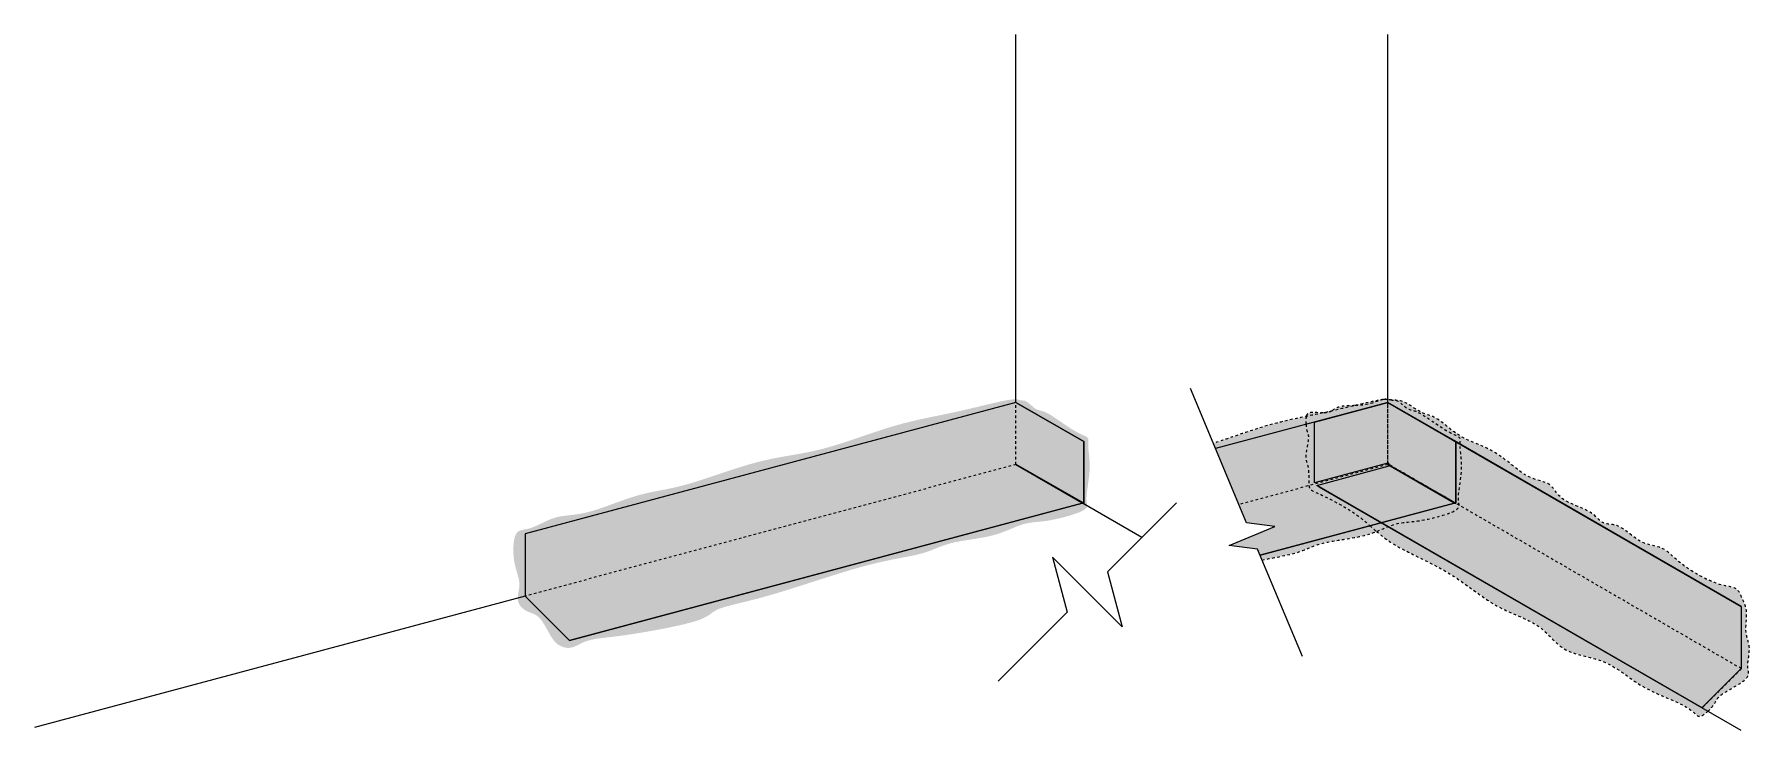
# Model space of a CAD drawing. Header units: inches. Extents: x -328 to 241, y -68 to 146.
# Drawn here: x -195.7 to -112.7, y 69.5 to 103.1 of the extents above; entities that cross this region are included whole.
import ezdxf

# ---------------------------------------------------------------- set-up
doc = ezdxf.new("R2010")
doc.units = ezdxf.units.IN
doc.header["$MEASUREMENT"] = 0
doc.linetypes.add('Dash', pattern=[0.25, 0.125, -0.125])
for name, color, linetype, lineweight in [('Drainage Mat', 191, 'Continuous', 0), ('Others', 190, 'Continuous', 0), ('RAM POLY FELT 3.5 FILTER FABRIC.', 4, 'Dash', 0)]:
    doc.layers.add(name, color=color, linetype=linetype, lineweight=lineweight)
doc.layers.add('Hatch', color=2, linetype='Continuous')
doc.layers.add('RamProof SYSTEM LIQUID', color=140, linetype='Continuous', lineweight=0, true_color=0x00bfff)

msp = doc.modelspace()

# ---------------------------------------------------------------- hatches: boundary and pattern name
at = {"layer": 'Drainage Mat'}
h = msp.add_hatch(color=2, dxfattribs=at)
h.dxf.hatch_style = 1
edge = h.paths.add_edge_path()
edge.add_line((-144.95698, 80.46186), (-144.95698, 83.43831))
edge.add_line((-144.95698, 83.43831), (-148.24363, 85.33586))
edge.add_line((-148.24363, 85.33586), (-171.96494, 78.97975))
edge.add_line((-171.96494, 78.97975), (-171.96494, 75.97371))
edge.add_line((-171.96494, 75.97371), (-169.81747, 73.82624))
edge.add_line((-169.81747, 73.82624), (-145.03662, 80.46624))
edge.add_line((-145.03662, 80.46624), (-148.24665, 82.32357))
edge.add_arc((-148.23523, 82.32671), 0.01184, 87.1137567, 195.3472177, ccw=False)
edge.add_line((-148.23464, 82.33853), (-144.95698, 80.46186))
at = {"layer": 'Hatch'}
h = msp.add_hatch(color=256, dxfattribs=at)
h.dxf.hatch_style = 1
edge = h.paths.add_edge_path()
edge.add_line((-136.56294, 78.24062), (-136.44203, 77.95099))
edge.add_line((-136.44203, 77.95099), (-127.05499, 80.46624))
edge.add_line((-127.05499, 80.46624), (-130.25063, 82.31525))
edge.add_arc((-130.2536, 82.32671), 0.01184, 87.1137567, 284.5452669, ccw=False)
edge.add_line((-130.25301, 82.33853), (-126.97534, 80.46186))
edge.add_line((-126.97534, 80.46186), (-126.97534, 83.43831))
edge.add_line((-126.97534, 83.43831), (-130.262, 85.33586))
edge.add_line((-130.262, 85.33586), (-138.59302, 83.10357))
edge.add_line((-138.59302, 83.10357), (-137.09465, 79.51431))
edge.add_line((-137.09465, 79.51431), (-135.72575, 79.33794))
edge.add_line((-135.72575, 79.33794), (-137.93183, 78.41699))
edge.add_line((-137.93183, 78.41699), (-136.56294, 78.24062))
h = msp.add_hatch(color=256, dxfattribs=at)
h.dxf.hatch_style = 1
edge = h.paths.add_edge_path()
edge.add_line((-113.17527, 75.47083), (-113.17527, 72.46479))
edge.add_line((-113.17527, 72.46479), (-115.0772, 70.56287))
edge.add_line((-115.0772, 70.56287), (-133.69654, 81.31276))
edge.add_line((-133.69654, 81.31276), (-130.19858, 82.27178))
edge.add_arc((-130.27218, 82.31761), 0.08671, 328.0915796, 446.9031402)
edge.add_line((-130.2675, 82.40419), (-133.81103, 81.45471))
edge.add_line((-133.81103, 81.45471), (-133.81103, 84.3849))
edge.add_line((-133.81103, 84.3849), (-130.262, 85.33586))
edge.add_line((-130.262, 85.33586), (-113.17527, 75.47083))
at = {"layer": 'RamProof SYSTEM LIQUID'}
h = msp.add_hatch(color=256, dxfattribs=at)
h.dxf.hatch_style = 1
edge = h.paths.add_edge_path()
edge.add_spline(control_points=[(-147.72041, 85.37282), (-147.85241, 85.45332), (-148.04002, 85.38091), (-148.24363, 85.60831), (-151.19939, 84.81632), (-154.09009, 84.33394), (-157.71891, 82.88701), (-160.5393, 82.67034), (-164.45181, 81.15045), (-166.37404, 81.01823), (-169.13103, 79.81947), (-170.47531, 79.94054), (-171.79665, 79.08619), (-172.52494, 79.28134), (-172.59537, 77.56029), (-172.10712, 76.59234), (-172.47546, 75.72741), (-171.91554, 75.16749), (-171.27153, 75.11387), (-170.68714, 73.89412), (-170.33843, 73.54541), (-169.69551, 73.37314), (-168.99923, 73.91816), (-167.45966, 73.97826), (-162.93809, 74.81269), (-163.08419, 75.35796), (-160.3838, 75.83891), (-155.214, 77.65633), (-152.57813, 77.9568), (-151.60218, 78.60789), (-149.18607, 78.81238), (-147.86343, 79.57601), (-146.87044, 79.51896), (-144.84804, 80.06085), (-144.75929, 80.3921), (-144.90143, 80.63829), (-144.58814, 82.20138), (-144.8122, 83.36346), (-144.6423, 83.65773), (-145.35231, 83.84798), (-146.86265, 85.00113), (-147.24804, 84.89787), (-147.58842, 85.29231), (-147.72041, 85.37282)], knot_values=[0, 0, 0, 0, 1, 2, 3, 4, 5, 6, 7, 8, 9, 10, 11, 12, 13, 14, 15, 16, 17, 18, 19, 20, 21, 22, 23, 24, 25, 26, 27, 28, 29, 30, 31, 32, 33, 34, 35, 36, 37, 38, 39, 40, 41, 41, 41, 41], degree=3, periodic=0)
h = msp.add_hatch(color=256, dxfattribs=at)
h.dxf.hatch_style = 1
edge = h.paths.add_edge_path()
edge.add_spline(control_points=[(-112.92104, 75.21349), (-112.94602, 75.50801), (-113.19208, 75.9342), (-113.34717, 76.43878), (-114.31408, 76.43878), (-116.25482, 77.55927), (-116.88567, 78.40328), (-117.99013, 78.40328), (-119.13958, 79.55273), (-119.89482, 79.35037), (-120.33564, 80.11389), (-121.9808, 80.55471), (-122.35556, 81.54574), (-123.49913, 81.54574), (-125.02926, 83.07586), (-126.75704, 83.53882), (-127.92644, 84.70823), (-128.55274, 84.70823), (-129.52397, 85.4877), (-130.13366, 85.40397), (-130.41769, 85.56795), (-131.35269, 85.11969), (-132.74332, 85.23433), (-133.04219, 84.71667), (-134.22032, 84.95593), (-134.22032, 84.47577), (-134.22032, 84.00693), (-134.03826, 83.69159), (-134.22737, 82.98584), (-134.22737, 82.48319), (-134.08437, 82.23551), (-134.08437, 81.53469), (-134.08437, 81.10379), (-133.74183, 81.012), (-131.50596, 79.88282), (-130.33911, 78.48023), (-127.23621, 77.23453), (-125.02219, 75.29468), (-122.78751, 74.6959), (-121.89568, 73.15122), (-119.6083, 72.97893), (-118.14884, 71.51946), (-115.48681, 70.61292), (-115.30381, 69.92996), (-114.47828, 70.6458), (-114.36032, 71.08604), (-113.75673, 71.43452), (-112.67314, 72.06013), (-112.94866, 72.53734), (-112.68006, 73.53976), (-113.04224, 74.16708), (-112.89607, 74.91897), (-112.92104, 75.21349)], knot_values=[0, 0, 0, 0, 1, 2, 3, 4, 5, 6, 7, 8, 9, 10, 11, 12, 13, 14, 15, 16, 17, 18, 19, 20, 21, 22, 23, 24, 25, 26, 27, 28, 29, 30, 31, 32, 33, 34, 35, 36, 37, 38, 39, 40, 41, 42, 43, 44, 45, 46, 47, 48, 49, 50, 50, 50, 50], degree=3, periodic=0)
h = msp.add_hatch(color=256, dxfattribs=at)
h.dxf.hatch_style = 1
h.paths.add_polyline_path([(-136.56294, 78.24062), (-136.34305, 77.71389), (-136.21916, 77.73935), (-135.98872, 77.78481), (-135.77224, 77.82644), (-135.56925, 77.86527), (-135.37926, 77.90229), (-135.2018, 77.93854), (-135.0364, 77.97502), (-134.88257, 78.01277), (-134.73968, 78.05258), (-134.60628, 78.09433), (-134.48069, 78.13758), (-134.3612, 78.18189), (-134.24614, 78.22683), (-134.13382, 78.27197), (-134.02254, 78.31686), (-133.91062, 78.36108), (-133.79637, 78.4042), (-133.67811, 78.44577), (-133.55413, 78.48537), (-133.42276, 78.52255), (-133.28247, 78.55694), (-133.13354, 78.58874), (-132.97734, 78.61849), (-132.81526, 78.64673), (-132.64866, 78.67402), (-132.47893, 78.7009), (-132.30745, 78.72792), (-132.13561, 78.75563), (-131.96477, 78.78457), (-131.79632, 78.81529), (-131.63164, 78.84835), (-131.47212, 78.88428), (-131.3191, 78.92362), (-131.17313, 78.96632), (-131.03385, 79.01166), (-130.90086, 79.05889), (-130.77372, 79.10726), (-130.65202, 79.15601), (-130.53535, 79.2044), (-130.42329, 79.25167), (-130.31542, 79.29708), (-130.21133, 79.33986), (-130.11061, 79.37927), (-130.01283, 79.41456), (-129.91758, 79.44498), (-129.82436, 79.4702), (-129.73244, 79.49089), (-129.64109, 79.5078), (-129.54956, 79.52172), (-129.45713, 79.53341), (-129.36304, 79.54366), (-129.26656, 79.55322), (-129.16694, 79.56288), (-129.06345, 79.57342), (-128.95534, 79.58559), (-128.84188, 79.60018), (-128.72233, 79.61797), (-128.59628, 79.63953), (-128.46492, 79.66467), (-128.32985, 79.69294), (-128.19269, 79.7239), (-128.05505, 79.75711), (-127.91855, 79.79213), (-127.78481, 79.82851), (-127.65543, 79.86582), (-127.53203, 79.90361), (-127.41622, 79.94145), (-127.30962, 79.9789), (-127.21384, 80.0155), (-127.13034, 80.05086), (-127.05907, 80.08486), (-126.99911, 80.11757), (-126.94953, 80.14907), (-126.9094, 80.17941), (-126.87779, 80.20867), (-126.85378, 80.23692), (-126.83644, 80.26422), (-126.82484, 80.29065), (-126.81806, 80.31626), (-126.81516, 80.34114), (-126.81522, 80.36534), (-126.81733, 80.38895), (-126.82081, 80.41237), (-126.82528, 80.43635), (-126.83037, 80.46164), (-126.8357, 80.48902), (-126.8409, 80.51924), (-126.8456, 80.55308), (-126.84942, 80.59128), (-126.85198, 80.63463), (-126.85292, 80.68387), (-126.85186, 80.73978), (-126.84842, 80.80312), (-126.84224, 80.87465), (-126.83321, 80.95462), (-126.82181, 81.04222), (-126.80857, 81.13653), (-126.79404, 81.2366), (-126.77876, 81.3415), (-126.76327, 81.4503), (-126.7481, 81.56205), (-126.7338, 81.67583), (-126.72092, 81.79069), (-126.70999, 81.9057), (-126.70154, 82.01993), (-126.69614, 82.13243), (-126.69414, 82.24239), (-126.69522, 82.34942), (-126.69889, 82.45327), (-126.70463, 82.55369), (-126.71193, 82.65043), (-126.72029, 82.74322), (-126.7292, 82.83181), (-126.73815, 82.91596), (-126.74664, 82.9954), (-126.75415, 83.06989), (-126.76019, 83.13916), (-126.76424, 83.20296), (-126.76587, 83.26109), (-126.76539, 83.31374), (-126.76349, 83.36132), (-126.76086, 83.40425), (-126.7582, 83.44295), (-126.75619, 83.47783), (-126.75554, 83.50931), (-126.75693, 83.53781), (-126.76107, 83.56373), (-126.76864, 83.5875), (-126.78034, 83.60954), (-126.79686, 83.63025), (-126.81889, 83.65006), (-126.84674, 83.66947), (-126.8804, 83.68905), (-126.91982, 83.70938), (-126.96496, 83.73105), (-127.01578, 83.75464), (-127.07222, 83.78073), (-127.13425, 83.80989), (-127.20183, 83.84272), (-127.2749, 83.87979), (-127.35344, 83.92168), (-127.43738, 83.96898), (-127.5267, 84.02225), (-127.62102, 84.08152), (-127.71937, 84.14571), (-127.82071, 84.2136), (-127.92397, 84.28399), (-128.02812, 84.35566), (-128.1321, 84.42742), (-128.23487, 84.49804), (-128.33538, 84.56632), (-128.43257, 84.63106), (-128.5254, 84.69103), (-128.61283, 84.74504), (-128.69379, 84.79188), (-128.76754, 84.83071), (-128.83447, 84.86223), (-128.89526, 84.8875), (-128.95059, 84.90758), (-129.00115, 84.92353), (-129.04761, 84.93643), (-129.09065, 84.94732), (-129.13096, 84.95728), (-129.16922, 84.96736), (-129.2061, 84.97864), (-129.24229, 84.99217), (-129.27848, 85.00902), (-129.31527, 85.03011), (-129.35274, 85.05525), (-129.39072, 85.0837), (-129.42899, 85.11468), (-129.46737, 85.14744), (-129.50567, 85.18122), (-129.5437, 85.21525), (-129.58125, 85.24879), (-129.61814, 85.28106), (-129.65418, 85.31131), (-129.68916, 85.33878), (-129.72291, 85.36271), (-129.75522, 85.38236), (-129.78606, 85.39766), (-129.81549, 85.40915), (-129.8436, 85.41738), (-129.87047, 85.42292), (-129.89619, 85.42635), (-129.92083, 85.42821), (-129.94448, 85.42909), (-129.96723, 85.42953), (-129.98914, 85.43011), (-130.01031, 85.43139), (-130.03082, 85.43393), (-130.05076, 85.4383), (-130.07069, 85.44463), (-130.09205, 85.45226), (-130.1164, 85.46046), (-130.14527, 85.46848), (-130.1802, 85.47559), (-130.22274, 85.48105), (-130.27443, 85.48412), (-130.3368, 85.48407), (-130.41141, 85.48015), (-130.49979, 85.47163), (-130.60348, 85.45776), (-130.72402, 85.43782), (-130.86241, 85.41132), (-131.01758, 85.37876), (-131.188, 85.34087), (-131.37213, 85.29837), (-131.56844, 85.25199), (-131.7754, 85.20245), (-131.99146, 85.15047), (-132.2151, 85.09677), (-132.44478, 85.04209), (-132.67896, 84.98714), (-132.91612, 84.93265), (-133.15471, 84.87935), (-133.39336, 84.82784), (-133.63192, 84.77784), (-133.87083, 84.72868), (-134.11052, 84.67965), (-134.35143, 84.63007), (-134.594, 84.57923), (-134.83866, 84.52644), (-135.08586, 84.47101), (-135.33603, 84.41224), (-135.5896, 84.34944), (-135.84702, 84.28192), (-136.10873, 84.20898), (-136.37512, 84.12998), (-136.64596, 84.04522), (-136.92043, 83.95586), (-137.19769, 83.8631), (-137.47689, 83.76814), (-137.75719, 83.67217), (-138.03775, 83.57638), (-138.31772, 83.48198), (-138.59627, 83.39015), (-138.69899, 83.35741), (-137.09465, 79.51431), (-135.72575, 79.33794), (-137.93183, 78.41699)])

# ---------------------------------------------------------------- linework, layer by layer
for points in [[(-148.24363, 85.33586), (-148.24363, 103.13204)], [(-130.262, 85.33586), (-130.262, 103.13204)], [(-134.39367, 73.04426), (-136.56294, 78.24062), (-137.93183, 78.41699), (-135.72575, 79.33794), (-137.09465, 79.51431), (-139.8034, 86.00296)], [(-133.81103, 81.61616), (-133.81103, 84.3849)], [(-113.17527, 75.47083), (-127.04078, 83.47609)], [(-113.17527, 69.46479), (-133.58049, 81.24575)], [(-140.48124, 80.47605), (-143.81321, 77.14408), (-143.09876, 74.47771), (-146.47958, 77.85853), (-145.76513, 75.19216), (-149.0971, 71.86019)], [(-142.14723, 78.81006), (-145.02241, 80.47005)], [(-171.97505, 75.97024), (-195.69637, 69.61413)]]:
    msp.add_lwpolyline(points)
for points in [[(-144.95698, 80.46186), (-144.95698, 83.43831), (-148.24363, 85.33586), (-171.96494, 78.97975), (-171.96494, 75.97371), (-169.81747, 73.82624), (-145.03662, 80.46624), (-148.24665, 82.32357, -0.51080924), (-148.23464, 82.33853)], [(-113.17527, 75.47083), (-113.17527, 72.46479), (-115.0772, 70.56287), (-133.69654, 81.31276), (-130.19858, 82.27178, 0.57045679), (-130.2675, 82.40419), (-133.81103, 81.45471), (-133.81103, 84.3849), (-130.262, 85.33586)]]:
    msp.add_lwpolyline(points, format="xyb", close=True)
at = {"linetype": 'Dash'}
for points in [[(-148.24363, 82.32982), (-148.24363, 85.33586)], [(-130.2675, 82.40419), (-130.262, 85.33586)], [(-130.262, 82.32982), (-130.262, 85.33586)], [(-148.24363, 82.32982), (-171.96494, 75.97371)], [(-145.02241, 80.47005), (-148.24363, 82.32982)], [(-130.262, 82.32982), (-137.46437, 80.39995)], [(-127.04078, 80.47005), (-130.262, 82.32982)], [(-113.17527, 72.46479), (-130.18548, 82.31761)]]:
    msp.add_lwpolyline(points, dxfattribs=at)
msp.add_lwpolyline([(-136.44203, 77.95099), (-127.05499, 80.46624), (-130.26502, 82.32357, -0.51080924), (-130.25301, 82.33853), (-126.97534, 80.46186), (-126.97534, 83.43831), (-130.262, 85.33586), (-138.59302, 83.10357)], format="xyb")
at = {"layer": 'Others'}
for points in [[(-148.24363, 85.33586), (-171.96494, 78.97975)], [(-148.24363, 85.33586), (-144.95698, 83.43831)], [(-130.262, 85.33586), (-138.59302, 83.10357)], [(-130.262, 85.33586), (-126.97534, 83.43831)], [(-144.95698, 83.43831), (-144.95698, 80.46186)], [(-126.97534, 83.43831), (-126.97534, 80.46186)], [(-145.02241, 80.47005), (-169.81747, 73.82624)], [(-127.04078, 80.47005), (-136.44203, 77.95099)], [(-171.96494, 78.97975), (-171.96494, 75.97371), (-169.81747, 73.82624)]]:
    msp.add_lwpolyline(points, dxfattribs=at)
for points in [[(-144.95698, 80.46186), (-148.23352, 82.3333, 0.57425178), (-148.24158, 82.32864, -1.72278021)], [(-126.97534, 80.46186), (-130.25189, 82.3333, 0.57425178), (-130.25995, 82.32864, -1.72278021)]]:
    msp.add_lwpolyline(points, format="xyb", dxfattribs=at)
at = {"layer": 'RAM POLY FELT 3.5 FILTER FABRIC.'}
msp.add_lwpolyline([(-113.17527, 75.47083), (-113.17527, 72.46479), (-115.0772, 70.56287)], dxfattribs=at)
for points, knots in [([(-136.34316, 77.71416), (-135.72418, 77.84132), (-134.4725, 78.03952), (-133.62055, 78.60789), (-131.20444, 78.81238), (-129.8818, 79.57601), (-128.8888, 79.51896), (-126.86641, 80.06085), (-126.77766, 80.3921), (-126.9198, 80.63829), (-126.60651, 82.20138), (-126.83057, 83.36346), (-126.66067, 83.65773), (-127.37068, 83.84798), (-128.88102, 85.00113), (-129.26641, 84.89787), (-129.60678, 85.29231), (-129.73878, 85.37282), (-129.87078, 85.45332), (-130.05839, 85.38091), (-130.262, 85.60831), (-133.21776, 84.81632), (-135.84583, 84.37777), (-137.87744, 83.62029), (-138.69884, 83.35706)], [26.38113572, 26.38113572, 26.38113572, 26.38113572, 27, 28, 29, 30, 31, 32, 33, 34, 35, 36, 37, 38, 39, 40, 41, 41, 41, 42, 43, 44, 45, 45.72744356, 45.72744356, 45.72744356, 45.72744356]), ([(-133.3934, 84.82783), (-133.61739, 84.82858), (-134.08342, 84.89637), (-134.18924, 84.7442), (-134.20795, 84.65967)], [22.24767684, 22.24767684, 22.24767684, 22.24767684, 23, 23.60213334, 23.60213334, 23.60213334, 23.60213334]), ([(-133.3934, 84.82783), (-133.61739, 84.82858), (-134.08342, 84.89637), (-134.18924, 84.7442), (-134.20795, 84.65967)], [22.24767684, 22.24767684, 22.24767684, 22.24767684, 23, 23.60213334, 23.60213334, 23.60213334, 23.60213334]), ([(-133.3934, 84.82783), (-133.61739, 84.82858), (-134.08342, 84.89637), (-134.18924, 84.7442), (-134.20795, 84.65967)], [22.24767684, 22.24767684, 22.24767684, 22.24767684, 23, 23.60213334, 23.60213334, 23.60213334, 23.60213334]), ([(-133.3934, 84.82783), (-133.61739, 84.82858), (-134.08342, 84.89637), (-134.18924, 84.7442), (-134.20795, 84.65967)], [22.24767684, 22.24767684, 22.24767684, 22.24767684, 23, 23.60213334, 23.60213334, 23.60213334, 23.60213334]), ([(-133.3934, 84.82783), (-133.61739, 84.82858), (-134.08342, 84.89637), (-134.18924, 84.7442), (-134.20795, 84.65967)], [22.24767684, 22.24767684, 22.24767684, 22.24767684, 23, 23.60213334, 23.60213334, 23.60213334, 23.60213334]), ([(-132.99224, 84.91547), (-133.05018, 84.88373), (-133.16213, 84.83603), (-133.31967, 84.82758), (-133.3934, 84.82783)], [21.689953357, 21.689953357, 21.689953357, 21.689953357, 22, 22.247676842, 22.247676842, 22.247676842, 22.247676842]), ([(-132.99224, 84.91547), (-133.05018, 84.88373), (-133.16213, 84.83603), (-133.31967, 84.82758), (-133.3934, 84.82783)], [21.689953357, 21.689953357, 21.689953357, 21.689953357, 22, 22.247676842, 22.247676842, 22.247676842, 22.247676842]), ([(-132.99224, 84.91547), (-133.05018, 84.88373), (-133.16213, 84.83603), (-133.31967, 84.82758), (-133.3934, 84.82783)], [21.689953357, 21.689953357, 21.689953357, 21.689953357, 22, 22.247676842, 22.247676842, 22.247676842, 22.247676842]), ([(-132.99224, 84.91547), (-133.05018, 84.88373), (-133.16213, 84.83603), (-133.31967, 84.82758), (-133.3934, 84.82783)], [21.689953357, 21.689953357, 21.689953357, 21.689953357, 22, 22.247676842, 22.247676842, 22.247676842, 22.247676842]), ([(-132.99224, 84.91547), (-133.05018, 84.88373), (-133.16213, 84.83603), (-133.31967, 84.82758), (-133.3934, 84.82783)], [21.689953357, 21.689953357, 21.689953357, 21.689953357, 22, 22.247676842, 22.247676842, 22.247676842, 22.247676842]), ([(-131.86631, 85.18059), (-132.12742, 85.17176), (-132.65598, 85.17195), (-132.8633, 84.9861), (-132.99224, 84.91547)], [20.36128087, 20.36128087, 20.36128087, 20.36128087, 21, 21.68995336, 21.68995336, 21.68995336, 21.68995336]), ([(-131.86631, 85.18059), (-132.12742, 85.17176), (-132.65598, 85.17195), (-132.8633, 84.9861), (-132.99224, 84.91547)], [20.36128087, 20.36128087, 20.36128087, 20.36128087, 21, 21.68995336, 21.68995336, 21.68995336, 21.68995336]), ([(-131.86631, 85.18059), (-132.12742, 85.17176), (-132.65598, 85.17195), (-132.8633, 84.9861), (-132.99224, 84.91547)], [20.36128087, 20.36128087, 20.36128087, 20.36128087, 21, 21.68995336, 21.68995336, 21.68995336, 21.68995336]), ([(-131.86631, 85.18059), (-132.12742, 85.17176), (-132.65598, 85.17195), (-132.8633, 84.9861), (-132.99224, 84.91547)], [20.36128087, 20.36128087, 20.36128087, 20.36128087, 21, 21.68995336, 21.68995336, 21.68995336, 21.68995336]), ([(-131.86631, 85.18059), (-132.12742, 85.17176), (-132.65598, 85.17195), (-132.8633, 84.9861), (-132.99224, 84.91547)], [20.36128087, 20.36128087, 20.36128087, 20.36128087, 21, 21.68995336, 21.68995336, 21.68995336, 21.68995336]), ([(-130.49973, 85.47163), (-130.50834, 85.46992), (-130.71551, 85.42517), (-131.15362, 85.21513), (-131.71861, 85.18558), (-131.86631, 85.18059)], [18.95556946, 18.95556946, 18.95556946, 18.95556946, 19, 20, 20.36128087, 20.36128087, 20.36128087, 20.36128087]), ([(-130.49973, 85.47163), (-130.50834, 85.46992), (-130.71551, 85.42517), (-131.15362, 85.21513), (-131.71861, 85.18558), (-131.86631, 85.18059)], [18.95556946, 18.95556946, 18.95556946, 18.95556946, 19, 20, 20.36128087, 20.36128087, 20.36128087, 20.36128087]), ([(-130.49973, 85.47163), (-130.50834, 85.46992), (-130.71551, 85.42517), (-131.15362, 85.21513), (-131.71861, 85.18558), (-131.86631, 85.18059)], [18.95556946, 18.95556946, 18.95556946, 18.95556946, 19, 20, 20.36128087, 20.36128087, 20.36128087, 20.36128087]), ([(-130.49973, 85.47163), (-130.50834, 85.46992), (-130.71551, 85.42517), (-131.15362, 85.21513), (-131.71861, 85.18558), (-131.86631, 85.18059)], [18.95556946, 18.95556946, 18.95556946, 18.95556946, 19, 20, 20.36128087, 20.36128087, 20.36128087, 20.36128087]), ([(-130.49973, 85.47163), (-130.50834, 85.46992), (-130.71551, 85.42517), (-131.15362, 85.21513), (-131.71861, 85.18558), (-131.86631, 85.18059)], [18.95556946, 18.95556946, 18.95556946, 18.95556946, 19, 20, 20.36128087, 20.36128087, 20.36128087, 20.36128087]), ([(-130.07028, 85.44449), (-130.07334, 85.44473), (-130.14377, 85.45062), (-130.20224, 85.4656), (-130.262, 85.47528)], [17.979785982, 17.979785982, 17.979785982, 17.979785982, 18, 18.44916937, 18.44916937, 18.44916937, 18.44916937]), ([(-130.07028, 85.44449), (-130.07334, 85.44473), (-130.14377, 85.45062), (-130.20224, 85.4656), (-130.262, 85.47528)], [17.979785982, 17.979785982, 17.979785982, 17.979785982, 18, 18.44916937, 18.44916937, 18.44916937, 18.44916937]), ([(-130.07028, 85.44449), (-130.07334, 85.44473), (-130.14377, 85.45062), (-130.20224, 85.4656), (-130.262, 85.47528)], [17.979785982, 17.979785982, 17.979785982, 17.979785982, 18, 18.44916937, 18.44916937, 18.44916937, 18.44916937]), ([(-130.07028, 85.44449), (-130.07334, 85.44473), (-130.14377, 85.45062), (-130.20224, 85.4656), (-130.262, 85.47528)], [17.979785982, 17.979785982, 17.979785982, 17.979785982, 18, 18.44916937, 18.44916937, 18.44916937, 18.44916937]), ([(-130.07028, 85.44449), (-130.07334, 85.44473), (-130.14377, 85.45062), (-130.20224, 85.4656), (-130.262, 85.47528)], [17.979785982, 17.979785982, 17.979785982, 17.979785982, 18, 18.44916937, 18.44916937, 18.44916937, 18.44916937]), ([(-114.79006, 70.39709), (-114.71765, 70.46261), (-114.45242, 70.74233), (-114.36032, 71.08604), (-113.75673, 71.43452), (-112.67314, 72.06013), (-112.94866, 72.53734), (-112.68006, 73.53976), (-113.04224, 74.16708), (-112.89607, 74.91897), (-112.92104, 75.21349), (-112.94602, 75.50801), (-113.19208, 75.9342), (-113.34717, 76.43878), (-114.31408, 76.43878), (-116.25482, 77.55927), (-116.88567, 78.40328), (-117.99013, 78.40328), (-119.13958, 79.55273), (-119.89482, 79.35037), (-120.33564, 80.11389), (-121.9808, 80.55471), (-122.35556, 81.54574), (-123.49913, 81.54574), (-125.02926, 83.07586), (-126.75704, 83.53882), (-127.92644, 84.70823), (-128.55274, 84.70823), (-129.51743, 85.48245), (-129.92219, 85.43295), (-130.07028, 85.44449)], [42.65777667, 42.65777667, 42.65777667, 42.65777667, 43, 44, 45, 46, 47, 48, 49, 50, 50, 50, 51, 52, 53, 54, 55, 56, 57, 58, 59, 60, 61, 62, 63, 64, 65, 66, 67, 67.97978598, 67.97978598, 67.97978598, 67.97978598]), ([(-114.79006, 70.39709), (-114.71765, 70.46261), (-114.45242, 70.74233), (-114.36032, 71.08604), (-113.75673, 71.43452), (-112.67314, 72.06013), (-112.94866, 72.53734), (-112.68006, 73.53976), (-113.04224, 74.16708), (-112.89607, 74.91897), (-112.92104, 75.21349), (-112.94602, 75.50801), (-113.19208, 75.9342), (-113.34717, 76.43878), (-114.31408, 76.43878), (-116.25482, 77.55927), (-116.88567, 78.40328), (-117.99013, 78.40328), (-119.13958, 79.55273), (-119.89482, 79.35037), (-120.33564, 80.11389), (-121.9808, 80.55471), (-122.35556, 81.54574), (-123.49913, 81.54574), (-125.02926, 83.07586), (-126.75704, 83.53882), (-127.92644, 84.70823), (-128.55274, 84.70823), (-129.51743, 85.48245), (-129.92219, 85.43295), (-130.07028, 85.44449)], [42.65777667, 42.65777667, 42.65777667, 42.65777667, 43, 44, 45, 46, 47, 48, 49, 50, 50, 50, 51, 52, 53, 54, 55, 56, 57, 58, 59, 60, 61, 62, 63, 64, 65, 66, 67, 67.97978598, 67.97978598, 67.97978598, 67.97978598]), ([(-114.79006, 70.39709), (-114.71765, 70.46261), (-114.45242, 70.74233), (-114.36032, 71.08604), (-113.75673, 71.43452), (-112.67314, 72.06013), (-112.94866, 72.53734), (-112.68006, 73.53976), (-113.04224, 74.16708), (-112.89607, 74.91897), (-112.92104, 75.21349), (-112.94602, 75.50801), (-113.19208, 75.9342), (-113.34717, 76.43878), (-114.31408, 76.43878), (-116.25482, 77.55927), (-116.88567, 78.40328), (-117.99013, 78.40328), (-119.13958, 79.55273), (-119.89482, 79.35037), (-120.33564, 80.11389), (-121.9808, 80.55471), (-122.35556, 81.54574), (-123.49913, 81.54574), (-125.02926, 83.07586), (-126.75704, 83.53882), (-127.92644, 84.70823), (-128.55274, 84.70823), (-129.51743, 85.48245), (-129.92219, 85.43295), (-130.07028, 85.44449)], [42.65777667, 42.65777667, 42.65777667, 42.65777667, 43, 44, 45, 46, 47, 48, 49, 50, 50, 50, 51, 52, 53, 54, 55, 56, 57, 58, 59, 60, 61, 62, 63, 64, 65, 66, 67, 67.97978598, 67.97978598, 67.97978598, 67.97978598]), ([(-114.79006, 70.39709), (-114.71765, 70.46261), (-114.45242, 70.74233), (-114.36032, 71.08604), (-113.75673, 71.43452), (-112.67314, 72.06013), (-112.94866, 72.53734), (-112.68006, 73.53976), (-113.04224, 74.16708), (-112.89607, 74.91897), (-112.92104, 75.21349), (-112.94602, 75.50801), (-113.19208, 75.9342), (-113.34717, 76.43878), (-114.31408, 76.43878), (-116.25482, 77.55927), (-116.88567, 78.40328), (-117.99013, 78.40328), (-119.13958, 79.55273), (-119.89482, 79.35037), (-120.33564, 80.11389), (-121.9808, 80.55471), (-122.35556, 81.54574), (-123.49913, 81.54574), (-125.02926, 83.07586), (-126.75704, 83.53882), (-127.92644, 84.70823), (-128.55274, 84.70823), (-129.51743, 85.48245), (-129.92219, 85.43295), (-130.07028, 85.44449)], [42.65777667, 42.65777667, 42.65777667, 42.65777667, 43, 44, 45, 46, 47, 48, 49, 50, 50, 50, 51, 52, 53, 54, 55, 56, 57, 58, 59, 60, 61, 62, 63, 64, 65, 66, 67, 67.97978598, 67.97978598, 67.97978598, 67.97978598]), ([(-114.79006, 70.39709), (-114.71765, 70.46261), (-114.45242, 70.74233), (-114.36032, 71.08604), (-113.75673, 71.43452), (-112.67314, 72.06013), (-112.94866, 72.53734), (-112.68006, 73.53976), (-113.04224, 74.16708), (-112.89607, 74.91897), (-112.92104, 75.21349), (-112.94602, 75.50801), (-113.19208, 75.9342), (-113.34717, 76.43878), (-114.31408, 76.43878), (-116.25482, 77.55927), (-116.88567, 78.40328), (-117.99013, 78.40328), (-119.13958, 79.55273), (-119.89482, 79.35037), (-120.33564, 80.11389), (-121.9808, 80.55471), (-122.35556, 81.54574), (-123.49913, 81.54574), (-125.02926, 83.07586), (-126.75704, 83.53882), (-127.92644, 84.70823), (-128.55274, 84.70823), (-129.51743, 85.48245), (-129.92219, 85.43295), (-130.07028, 85.44449)], [42.65777667, 42.65777667, 42.65777667, 42.65777667, 43, 44, 45, 46, 47, 48, 49, 50, 50, 50, 51, 52, 53, 54, 55, 56, 57, 58, 59, 60, 61, 62, 63, 64, 65, 66, 67, 67.97978598, 67.97978598, 67.97978598, 67.97978598]), ([(-134.21788, 84.27588), (-134.21467, 84.18939), (-134.19414, 83.96157), (-134.03826, 83.69159), (-134.22737, 82.98584), (-134.22737, 82.48319), (-134.08437, 82.23551), (-134.08437, 81.63813), (-134.08437, 81.38344), (-134.07449, 81.30826)], [24.43146625, 24.43146625, 24.43146625, 24.43146625, 25, 26, 27, 28, 29, 30, 30.55722381, 30.55722381, 30.55722381, 30.55722381]), ([(-134.21788, 84.27588), (-134.21467, 84.18939), (-134.19414, 83.96157), (-134.03826, 83.69159), (-134.22737, 82.98584), (-134.22737, 82.48319), (-134.08437, 82.23551), (-134.08437, 81.63813), (-134.08437, 81.38344), (-134.07449, 81.30826)], [24.43146625, 24.43146625, 24.43146625, 24.43146625, 25, 26, 27, 28, 29, 30, 30.55722381, 30.55722381, 30.55722381, 30.55722381]), ([(-134.21788, 84.27588), (-134.21467, 84.18939), (-134.19414, 83.96157), (-134.03826, 83.69159), (-134.22737, 82.98584), (-134.22737, 82.48319), (-134.08437, 82.23551), (-134.08437, 81.63813), (-134.08437, 81.38344), (-134.07449, 81.30826)], [24.43146625, 24.43146625, 24.43146625, 24.43146625, 25, 26, 27, 28, 29, 30, 30.55722381, 30.55722381, 30.55722381, 30.55722381]), ([(-134.21788, 84.27588), (-134.21467, 84.18939), (-134.19414, 83.96157), (-134.03826, 83.69159), (-134.22737, 82.98584), (-134.22737, 82.48319), (-134.08437, 82.23551), (-134.08437, 81.63813), (-134.08437, 81.38344), (-134.07449, 81.30826)], [24.43146625, 24.43146625, 24.43146625, 24.43146625, 25, 26, 27, 28, 29, 30, 30.55722381, 30.55722381, 30.55722381, 30.55722381]), ([(-134.21788, 84.27588), (-134.21467, 84.18939), (-134.19414, 83.96157), (-134.03826, 83.69159), (-134.22737, 82.98584), (-134.22737, 82.48319), (-134.08437, 82.23551), (-134.08437, 81.63813), (-134.08437, 81.38344), (-134.07449, 81.30826)], [24.43146625, 24.43146625, 24.43146625, 24.43146625, 25, 26, 27, 28, 29, 30, 30.55722381, 30.55722381, 30.55722381, 30.55722381]), ([(-134.20795, 84.65967), (-134.22032, 84.60381), (-134.22032, 84.47202), (-134.22032, 84.34152), (-134.21788, 84.27588)], [23.602133344, 23.602133344, 23.602133344, 23.602133344, 24, 24.431466247, 24.431466247, 24.431466247, 24.431466247]), ([(-134.20795, 84.65967), (-134.22032, 84.60381), (-134.22032, 84.47202), (-134.22032, 84.34152), (-134.21788, 84.27588)], [23.602133344, 23.602133344, 23.602133344, 23.602133344, 24, 24.431466247, 24.431466247, 24.431466247, 24.431466247]), ([(-134.20795, 84.65967), (-134.22032, 84.60381), (-134.22032, 84.47202), (-134.22032, 84.34152), (-134.21788, 84.27588)], [23.602133344, 23.602133344, 23.602133344, 23.602133344, 24, 24.431466247, 24.431466247, 24.431466247, 24.431466247]), ([(-134.20795, 84.65967), (-134.22032, 84.60381), (-134.22032, 84.47202), (-134.22032, 84.34152), (-134.21788, 84.27588)], [23.602133344, 23.602133344, 23.602133344, 23.602133344, 24, 24.431466247, 24.431466247, 24.431466247, 24.431466247]), ([(-134.20795, 84.65967), (-134.22032, 84.60381), (-134.22032, 84.47202), (-134.22032, 84.34152), (-134.21788, 84.27588)], [23.602133344, 23.602133344, 23.602133344, 23.602133344, 24, 24.431466247, 24.431466247, 24.431466247, 24.431466247]), ([(-134.07449, 81.30826), (-134.06664, 81.24853), (-134.02074, 81.08674), (-133.74183, 81.012), (-131.98745, 80.12599), (-131.30498, 79.53283), (-131.12668, 79.37524)], [30.55722381, 30.55722381, 30.55722381, 30.55722381, 31, 32, 33, 33.35395837, 33.35395837, 33.35395837, 33.35395837]), ([(-134.07449, 81.30826), (-134.06664, 81.24853), (-134.02074, 81.08674), (-133.74183, 81.012), (-131.98745, 80.12599), (-131.30498, 79.53283), (-131.12668, 79.37524)], [30.55722381, 30.55722381, 30.55722381, 30.55722381, 31, 32, 33, 33.35395837, 33.35395837, 33.35395837, 33.35395837]), ([(-134.07449, 81.30826), (-134.06664, 81.24853), (-134.02074, 81.08674), (-133.74183, 81.012), (-131.98745, 80.12599), (-131.30498, 79.53283), (-131.12668, 79.37524)], [30.55722381, 30.55722381, 30.55722381, 30.55722381, 31, 32, 33, 33.35395837, 33.35395837, 33.35395837, 33.35395837]), ([(-134.07449, 81.30826), (-134.06664, 81.24853), (-134.02074, 81.08674), (-133.74183, 81.012), (-131.98745, 80.12599), (-131.30498, 79.53283), (-131.12668, 79.37524)], [30.55722381, 30.55722381, 30.55722381, 30.55722381, 31, 32, 33, 33.35395837, 33.35395837, 33.35395837, 33.35395837]), ([(-134.07449, 81.30826), (-134.06664, 81.24853), (-134.02074, 81.08674), (-133.74183, 81.012), (-131.98745, 80.12599), (-131.30498, 79.53283), (-131.12668, 79.37524)], [30.55722381, 30.55722381, 30.55722381, 30.55722381, 31, 32, 33, 33.35395837, 33.35395837, 33.35395837, 33.35395837]), ([(-130.80675, 79.09441), (-130.5771, 78.8974), (-129.75709, 78.24657), (-127.23621, 77.23453), (-125.02219, 75.29468), (-122.78751, 74.6959), (-121.89568, 73.15122), (-119.6083, 72.97893), (-118.14884, 71.51946), (-115.48681, 70.61292), (-115.32468, 70.00787), (-114.92926, 70.27117), (-114.79006, 70.39709)], [33.56271688, 33.56271688, 33.56271688, 33.56271688, 34, 35, 36, 37, 38, 39, 40, 41, 42, 42.65777667, 42.65777667, 42.65777667, 42.65777667]), ([(-130.80675, 79.09441), (-130.5771, 78.8974), (-129.75709, 78.24657), (-127.23621, 77.23453), (-125.02219, 75.29468), (-122.78751, 74.6959), (-121.89568, 73.15122), (-119.6083, 72.97893), (-118.14884, 71.51946), (-115.48681, 70.61292), (-115.32468, 70.00787), (-114.92926, 70.27117), (-114.79006, 70.39709)], [33.56271688, 33.56271688, 33.56271688, 33.56271688, 34, 35, 36, 37, 38, 39, 40, 41, 42, 42.65777667, 42.65777667, 42.65777667, 42.65777667]), ([(-130.80675, 79.09441), (-130.5771, 78.8974), (-129.75709, 78.24657), (-127.23621, 77.23453), (-125.02219, 75.29468), (-122.78751, 74.6959), (-121.89568, 73.15122), (-119.6083, 72.97893), (-118.14884, 71.51946), (-115.48681, 70.61292), (-115.32468, 70.00787), (-114.92926, 70.27117), (-114.79006, 70.39709)], [33.56271688, 33.56271688, 33.56271688, 33.56271688, 34, 35, 36, 37, 38, 39, 40, 41, 42, 42.65777667, 42.65777667, 42.65777667, 42.65777667]), ([(-130.80675, 79.09441), (-130.5771, 78.8974), (-129.75709, 78.24657), (-127.23621, 77.23453), (-125.02219, 75.29468), (-122.78751, 74.6959), (-121.89568, 73.15122), (-119.6083, 72.97893), (-118.14884, 71.51946), (-115.48681, 70.61292), (-115.32468, 70.00787), (-114.92926, 70.27117), (-114.79006, 70.39709)], [33.56271688, 33.56271688, 33.56271688, 33.56271688, 34, 35, 36, 37, 38, 39, 40, 41, 42, 42.65777667, 42.65777667, 42.65777667, 42.65777667]), ([(-130.80675, 79.09441), (-130.5771, 78.8974), (-129.75709, 78.24657), (-127.23621, 77.23453), (-125.02219, 75.29468), (-122.78751, 74.6959), (-121.89568, 73.15122), (-119.6083, 72.97893), (-118.14884, 71.51946), (-115.48681, 70.61292), (-115.32468, 70.00787), (-114.92926, 70.27117), (-114.79006, 70.39709)], [33.56271688, 33.56271688, 33.56271688, 33.56271688, 34, 35, 36, 37, 38, 39, 40, 41, 42, 42.65777667, 42.65777667, 42.65777667, 42.65777667])]:
    msp.add_open_spline(points, degree=3, knots=knots, dxfattribs=at)
for points in [[(-130.33946, 85.48399), (-130.38608, 85.48653), (-130.43772, 85.48398), (-130.49973, 85.47163)], [(-130.33946, 85.48399), (-130.38608, 85.48653), (-130.43772, 85.48398), (-130.49973, 85.47163)], [(-130.33946, 85.48399), (-130.38608, 85.48653), (-130.43772, 85.48398), (-130.49973, 85.47163)], [(-130.33946, 85.48399), (-130.38608, 85.48653), (-130.43772, 85.48398), (-130.49973, 85.47163)], [(-130.33946, 85.48399), (-130.38608, 85.48653), (-130.43772, 85.48398), (-130.49973, 85.47163)], [(-130.262, 85.47528), (-130.28681, 85.4793), (-130.31228, 85.48251), (-130.33946, 85.48399)], [(-130.262, 85.47528), (-130.28681, 85.4793), (-130.31228, 85.48251), (-130.33946, 85.48399)], [(-130.262, 85.47528), (-130.28681, 85.4793), (-130.31228, 85.48251), (-130.33946, 85.48399)], [(-130.262, 85.47528), (-130.28681, 85.4793), (-130.31228, 85.48251), (-130.33946, 85.48399)], [(-130.262, 85.47528), (-130.28681, 85.4793), (-130.31228, 85.48251), (-130.33946, 85.48399)], [(-131.12668, 79.37524), (-131.02152, 79.28229), (-130.91639, 79.18846), (-130.80675, 79.09441)], [(-131.12668, 79.37524), (-131.02152, 79.28229), (-130.91639, 79.18846), (-130.80675, 79.09441)], [(-131.12668, 79.37524), (-131.02152, 79.28229), (-130.91639, 79.18846), (-130.80675, 79.09441)], [(-131.12668, 79.37524), (-131.02152, 79.28229), (-130.91639, 79.18846), (-130.80675, 79.09441)], [(-131.12668, 79.37524), (-131.02152, 79.28229), (-130.91639, 79.18846), (-130.80675, 79.09441)]]:
    msp.add_open_spline(points, degree=3, dxfattribs=at)
at = {"layer": 'RamProof SYSTEM LIQUID'}
msp.add_lwpolyline([(-144.95698, 83.43831), (-148.24363, 85.33586), (-171.96494, 78.97975), (-171.96494, 75.97371), (-169.81747, 73.82624), (-145.03662, 80.46624), (-144.95698, 80.46186)], close=True, dxfattribs=at)
msp.add_lwpolyline([(-136.44203, 77.95099), (-127.05499, 80.46624), (-126.97534, 80.46186), (-126.97534, 83.43831), (-130.262, 85.33586), (-138.59302, 83.10357)], dxfattribs=at)

doc.saveas('drawing.dxf')
